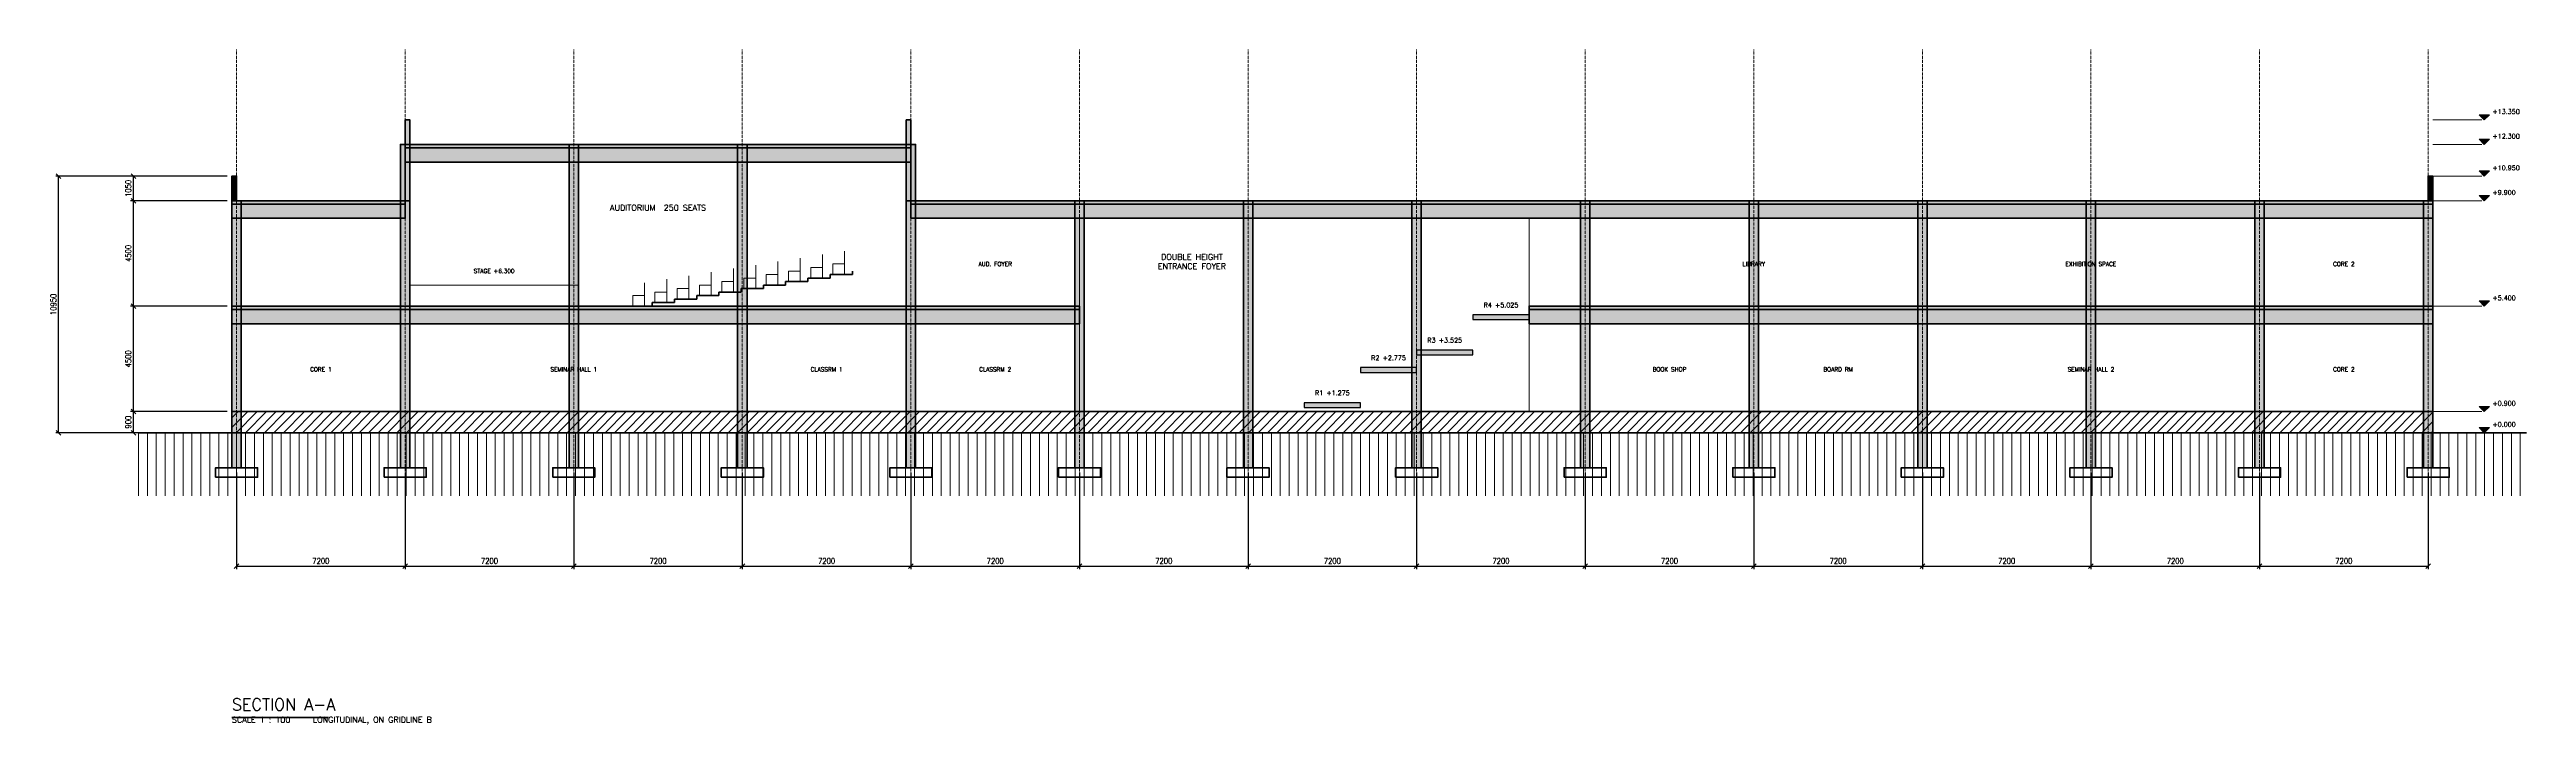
# Model space of a CAD drawing. Header units: millimetres. Extents: x -33945 to 191000, y -348875 to 205218.
# Drawn here: x -7989 to 97800, y -187451 to -158650 of the extents above; entities that cross this region are included whole.
import ezdxf
from ezdxf.enums import TextEntityAlignment as Align

# ---------------------------------------------------------------- set-up
doc = ezdxf.new("R2010")
doc.units = ezdxf.units.MM
doc.header["$LTSCALE"] = 50
doc.linetypes.add('DASHDOT', pattern=[3.556, 2.54, -0.508, 0, -0.508])
doc.linetypes.add('DASHED', pattern=[1.524, 1.27, -0.254])
for name, color, linetype, lineweight in [('A-ANNO-DIMS', 2, 'Continuous', 13), ('A-ANNO-SYMB', 6, 'Continuous', 18), ('A-ANNO-TEXT', 7, 'Continuous', 18), ('A-ANNO-TITL', 7, 'Continuous', 35), ('A-FLOR-LEVL', 6, 'Continuous', 18), ('A-FLOR-OTLN', 9, 'DASHED', 18), ('A-FLOR-RAMP', 3, 'Continuous', 25), ('A-GRID', 8, 'DASHDOT', 13), ('A-SECT-BYND', 8, 'Continuous', 13), ('A-SECT-CUT', 7, 'Continuous', 70), ('A-SECT-GRND', 8, 'Continuous', 50), ('A-SECT-PATT', 254, 'Continuous', 9), ('S-COLS', 1, 'Continuous', 50), ('S-COLS-PATT', 254, 'Continuous', 9)]:
    doc.layers.add(name, color=color, linetype=linetype, lineweight=lineweight)
doc.styles.add('AMA-NOTE', font='romans.shx', dxfattribs={"width": 0.85})
doc.styles.add('AMA-TITLE', font='romand.shx', dxfattribs={"width": 0.9})
doc.dimstyles.new('AMA-100', dxfattribs={"dimscale": 100, "dimtxt": 2.5, "dimasz": 2.5, "dimexe": 1.25, "dimexo": 2, "dimgap": 1, "dimtad": 1, "dimdec": 0, "dimtxsty": 'AMA-NOTE', "dimtsz": 1, "dimcen": 2.5, "dimclrd": 8, "dimclre": 8, "dimclrt": 7, "dimazin": 3, "dimtfac": 1, "dimtmove": 0, "dimatfit": 3})

msp = doc.modelspace()

# ---------------------------------------------------------------- hatches: boundary and pattern name
at = {"layer": 'A-ANNO-SYMB'}
for points in [[(96000, -161650), (95780, -161430), (96220, -161430)], [(96000, -162700), (95780, -162480), (96220, -162480)], [(96000, -164050), (95780, -163830), (96220, -163830)], [(96000, -165100), (95780, -164880), (96220, -164880)], [(96000, -169600), (95780, -169380), (96220, -169380)], [(96000, -174100), (95780, -173880), (96220, -173880)], [(96000, -175000), (95780, -174780), (96220, -174780)]]:
    msp.add_hatch(color=7, dxfattribs=at).paths.add_polyline_path(points)
at = {"layer": 'A-SECT-PATT'}
for points in [[(7200, -165100), (7400, -165100), (7400, -161650), (7200, -161650)], [(28800, -165100), (28600, -165100), (28600, -161650), (28800, -161650)], [(7200, -162850), (28800, -162850), (28800, -162700), (7200, -162700)], [(7200, -163450), (28800, -163450), (28800, -162850), (7200, -162850)], [(-200, -165100), (0, -165100), (0, -164050), (-200, -164050)], [(93800, -165100), (93600, -165100), (93600, -164050), (93800, -164050)], [(-200, -165250), (7200, -165250), (7200, -165100), (-200, -165100)], [(-200, -165850), (7200, -165850), (7200, -165250), (-200, -165250)], [(28800, -165250), (93800, -165250), (93800, -165100), (28800, -165100)], [(28800, -165850), (93800, -165850), (93800, -165250), (28800, -165250)], [(-200, -169750), (36000, -169750), (36000, -169600), (-200, -169600)], [(-200, -170350), (36000, -170350), (36000, -169750), (-200, -169750)], [(52800, -170175), (55200, -170175), (55200, -169975), (52800, -169975)], [(55200, -169750), (93800, -169750), (93800, -169600), (55200, -169600)], [(55200, -170350), (93800, -170350), (93800, -169750), (55200, -169750)], [(48000, -172425), (50400, -172425), (50400, -172225), (48000, -172225)], [(50400, -171675), (52800, -171675), (52800, -171475), (50400, -171475)], [(45600, -173925), (48000, -173925), (48000, -173725), (45600, -173725)]]:
    msp.add_hatch(color=7, dxfattribs=at).paths.add_polyline_path(points)
h = msp.add_hatch(dxfattribs=at)
h.set_pattern_fill('ANSI31', scale=90)
h.paths.add_polyline_path([(-200, -175000), (93800, -175000), (93800, -174100), (-200, -174100)])
h = msp.add_hatch(dxfattribs=at)
h.set_pattern_fill('ANSI31', scale=120, angle=45)
h.paths.add_polyline_path([(-4200, -175000), (97800, -175000), (97800, -177700), (-4200, -177700)])
at = {"layer": 'S-COLS-PATT'}
for points in [[(7000, -176500), (7400, -176500), (7400, -162700), (7000, -162700)], [(14200, -176500), (14600, -176500), (14600, -162700), (14200, -162700)], [(21400, -176500), (21800, -176500), (21800, -162700), (21400, -162700)], [(28600, -176500), (29000, -176500), (29000, -162700), (28600, -162700)], [(-200, -176500), (200, -176500), (200, -165100), (-200, -165100)], [(35800, -176500), (36200, -176500), (36200, -165100), (35800, -165100)], [(43000, -176500), (43400, -176500), (43400, -165100), (43000, -165100)], [(50200, -176500), (50600, -176500), (50600, -165100), (50200, -165100)], [(57400, -176500), (57800, -176500), (57800, -165100), (57400, -165100)], [(64600, -176500), (65000, -176500), (65000, -165100), (64600, -165100)], [(71800, -176500), (72200, -176500), (72200, -165100), (71800, -165100)], [(79000, -176500), (79400, -176500), (79400, -165100), (79000, -165100)], [(86200, -176500), (86600, -176500), (86600, -165100), (86200, -165100)], [(93400, -176500), (93800, -176500), (93800, -165100), (93400, -165100)]]:
    msp.add_hatch(color=7, dxfattribs=at).paths.add_polyline_path(points)

# ---------------------------------------------------------------- linework, layer by layer
at = {"layer": 'A-ANNO-SYMB'}
for points in [[(96000, -161650), (95780, -161430), (96220, -161430)], [(96000, -162700), (95780, -162480), (96220, -162480)], [(96000, -164050), (95780, -163830), (96220, -163830)], [(96000, -165100), (95780, -164880), (96220, -164880)], [(96000, -169600), (95780, -169380), (96220, -169380)], [(96000, -174100), (95780, -173880), (96220, -173880)], [(96000, -175000), (95780, -174780), (96220, -174780)]]:
    msp.add_lwpolyline(points, close=True, dxfattribs=at)
at = {"layer": 'A-ANNO-TITL'}
msp.add_line((-200, -187150), (3925, -187150), dxfattribs=at)
at = {"layer": 'A-FLOR-LEVL'}
for p, q in [((93800, -161650), (95900, -161650)), ((93800, -162700), (95900, -162700)), ((93800, -164050), (95900, -164050)), ((93800, -165100), (95900, -165100)), ((93800, -169600), (95900, -169600)), ((93800, -174100), (95900, -174100)), ((93800, -175000), (95900, -175000))]:
    msp.add_line(p, q, dxfattribs=at)
at = {"layer": 'A-FLOR-OTLN'}
for p, q in [((36000, -174100), (36000, -165850)), ((55200, -174100), (55200, -165850))]:
    msp.add_line(p, q, dxfattribs=at)
at = {"layer": 'A-FLOR-RAMP'}
for points in [[(52800, -170175), (55200, -170175), (55200, -169975), (52800, -169975)], [(48000, -172425), (50400, -172425), (50400, -172225), (48000, -172225)], [(50400, -171675), (52800, -171675), (52800, -171475), (50400, -171475)], [(45600, -173925), (48000, -173925), (48000, -173725), (45600, -173725)]]:
    msp.add_lwpolyline(points, close=True, dxfattribs=at)
at = {"layer": 'A-GRID'}
for p, q in [((0, -179500), (0, -158650)), ((7200, -179500), (7200, -158650)), ((14400, -179500), (14400, -158650)), ((21600, -179500), (21600, -158650)), ((28800, -179500), (28800, -158650)), ((36000, -179500), (36000, -158650)), ((43200, -179500), (43200, -158650)), ((50400, -179500), (50400, -158650)), ((57600, -179500), (57600, -158650)), ((64800, -179500), (64800, -158650)), ((72000, -179500), (72000, -158650)), ((79200, -179500), (79200, -158650)), ((86400, -179500), (86400, -158650)), ((93600, -179500), (93600, -158650))]:
    msp.add_line(p, q, dxfattribs=at)
at = {"layer": 'A-SECT-BYND'}
for p, q in [((20270, -168700), (20270, -168150)), ((21220, -168550), (21220, -168000)), ((22170, -168400), (22170, -167850)), ((23120, -168250), (23120, -167700)), ((24070, -168100), (24070, -167550)), ((25020, -167950), (25020, -167400)), ((25970, -167800), (25970, -167250)), ((17420, -169150), (17420, -168600)), ((18370, -169000), (18370, -168450)), ((19320, -168850), (19320, -168300))]:
    msp.add_line(p, q, dxfattribs=at)
for points in [[(23570, -168550), (24070, -168550), (24070, -168100), (23570, -168100)], [(24520, -168400), (25020, -168400), (25020, -167950), (24520, -167950)], [(25470, -168250), (25970, -168250), (25970, -167800), (25470, -167800)], [(7400, -169600), (14600, -169600), (14600, -168700), (7400, -168700)], [(16920, -169600), (17420, -169600), (17420, -169150), (16920, -169150)], [(17870, -169450), (18370, -169450), (18370, -169000), (17870, -169000)], [(18820, -169300), (19320, -169300), (19320, -168850), (18820, -168850)], [(19770, -169150), (20270, -169150), (20270, -168700), (19770, -168700)], [(20720, -169000), (21220, -169000), (21220, -168550), (20720, -168550)], [(21670, -168850), (22170, -168850), (22170, -168400), (21670, -168400)], [(22620, -168700), (23120, -168700), (23120, -168250), (22620, -168250)]]:
    msp.add_lwpolyline(points, close=True, dxfattribs=at)
at = {"layer": 'A-SECT-CUT'}
for p, q in [((26300, -168250), (26300, -168100)), ((19650, -169300), (19650, -169150)), ((19650, -169150), (20600, -169150)), ((20600, -169150), (20600, -169000)), ((20600, -169000), (21550, -169000)), ((21550, -169000), (21550, -168850)), ((21550, -168850), (22500, -168850)), ((22500, -168850), (22500, -168700)), ((22500, -168700), (23450, -168700)), ((23450, -168700), (23450, -168550)), ((23450, -168550), (24400, -168550)), ((24400, -168550), (24400, -168400)), ((24400, -168400), (25350, -168400)), ((25350, -168400), (25350, -168250)), ((25350, -168250), (26300, -168250)), ((7200, -169600), (16800, -169600)), ((16800, -169600), (17750, -169600)), ((17750, -169600), (17750, -169450)), ((17750, -169450), (18700, -169450)), ((18700, -169450), (18700, -169300)), ((18700, -169300), (19650, -169300))]:
    msp.add_line(p, q, dxfattribs=at)
for points in [[(7200, -165100), (7400, -165100), (7400, -161650), (7200, -161650)], [(28800, -165100), (28600, -165100), (28600, -161650), (28800, -161650)], [(7200, -162850), (28800, -162850), (28800, -162700), (7200, -162700)], [(7200, -163450), (28800, -163450), (28800, -162850), (7200, -162850)], [(-200, -165100), (0, -165100), (0, -164050), (-200, -164050)], [(93800, -165100), (93600, -165100), (93600, -164050), (93800, -164050)], [(-200, -165250), (7200, -165250), (7200, -165100), (-200, -165100)], [(-200, -165850), (7200, -165850), (7200, -165250), (-200, -165250)], [(28800, -165250), (93800, -165250), (93800, -165100), (28800, -165100)], [(28800, -165850), (93800, -165850), (93800, -165250), (28800, -165250)], [(-200, -169750), (36000, -169750), (36000, -169600), (-200, -169600)], [(-200, -170350), (36000, -170350), (36000, -169750), (-200, -169750)], [(55200, -169750), (93800, -169750), (93800, -169600), (55200, -169600)], [(55200, -170350), (93800, -170350), (93800, -169750), (55200, -169750)], [(-200, -175000), (93800, -175000), (93800, -174100), (-200, -174100)], [(-900, -176900), (900, -176900), (900, -176500), (-900, -176500)], [(6300, -176900), (8100, -176900), (8100, -176500), (6300, -176500)], [(13500, -176900), (15300, -176900), (15300, -176500), (13500, -176500)], [(20700, -176900), (22500, -176900), (22500, -176500), (20700, -176500)], [(27900, -176900), (29700, -176900), (29700, -176500), (27900, -176500)], [(35100, -176900), (36900, -176900), (36900, -176500), (35100, -176500)], [(42300, -176900), (44100, -176900), (44100, -176500), (42300, -176500)], [(49500, -176900), (51300, -176900), (51300, -176500), (49500, -176500)], [(56700, -176900), (58500, -176900), (58500, -176500), (56700, -176500)], [(63900, -176900), (65700, -176900), (65700, -176500), (63900, -176500)], [(71100, -176900), (72900, -176900), (72900, -176500), (71100, -176500)], [(78300, -176900), (80100, -176900), (80100, -176500), (78300, -176500)], [(85500, -176900), (87300, -176900), (87300, -176500), (85500, -176500)], [(92700, -176900), (94500, -176900), (94500, -176500), (92700, -176500)]]:
    msp.add_lwpolyline(points, close=True, dxfattribs=at)
at = {"layer": 'A-SECT-GRND'}
msp.add_line((-4200, -175000), (97800, -175000), dxfattribs=at)
at = {"layer": 'S-COLS'}
for points in [[(7000, -176500), (7400, -176500), (7400, -162700), (7000, -162700)], [(14200, -176500), (14600, -176500), (14600, -162700), (14200, -162700)], [(21400, -176500), (21800, -176500), (21800, -162700), (21400, -162700)], [(28600, -176500), (29000, -176500), (29000, -162700), (28600, -162700)], [(-200, -176500), (200, -176500), (200, -165100), (-200, -165100)], [(35800, -176500), (36200, -176500), (36200, -165100), (35800, -165100)], [(43000, -176500), (43400, -176500), (43400, -165100), (43000, -165100)], [(50200, -176500), (50600, -176500), (50600, -165100), (50200, -165100)], [(57400, -176500), (57800, -176500), (57800, -165100), (57400, -165100)], [(64600, -176500), (65000, -176500), (65000, -165100), (64600, -165100)], [(71800, -176500), (72200, -176500), (72200, -165100), (71800, -165100)], [(79000, -176500), (79400, -176500), (79400, -165100), (79000, -165100)], [(86200, -176500), (86600, -176500), (86600, -165100), (86200, -165100)], [(93400, -176500), (93800, -176500), (93800, -165100), (93400, -165100)]]:
    msp.add_lwpolyline(points, close=True, dxfattribs=at)

# ---------------------------------------------------------------- texts
at = {"layer": 'A-ANNO-SYMB', "style": 'AMA-NOTE'}
for s, p in [('+13.350', (96350, -161298)), ('+12.300', (96350, -162348)), ('+10.950', (96350, -163698)), ('+9.900', (96350, -164748)), ('+5.400', (96350, -169248)), ('+0.900', (96350, -173748)), ('+0.000', (96350, -174648))]:
    msp.add_text(s, height=200, dxfattribs=at).set_placement(p, align=Align.MIDDLE_LEFT)
for s, p in [('R4 +5.025', (54000, -169555)), ('R3 +3.525', (51600, -171055)), ('R2 +2.775', (49200, -171805)), ('R1 +1.275', (46800, -173305))]:
    msp.add_text(s, height=200, dxfattribs=at).set_placement(p, align=Align.MIDDLE_CENTER)
at = {"layer": 'A-ANNO-TEXT', "style": 'AMA-NOTE'}
for s, height, p in [('AUDITORIUM  250 SEATS', 250, (18000, -165400)), ('STAGE +6.300', 180, (11000, -168100)), ('AUD. FOYER', 180, (32400, -167800)), ('ENTRANCE FOYER', 250, (40800, -167900)), ('DOUBLE HEIGHT', 250, (40800, -167500)), ('LIBRARY', 180, (64800, -167800)), ('EXHIBITION SPACE', 180, (79200, -167800)), ('CORE 2', 180, (90000, -167800)), ('CORE 1', 180, (3600, -172300)), ('SEMINAR HALL 1', 180, (14400, -172300)), ('CLASSRM 1', 180, (25200, -172300)), ('CLASSRM 2', 180, (32400, -172300)), ('BOOK SHOP', 180, (61200, -172300)), ('BOARD RM', 180, (68400, -172300)), ('SEMINAR HALL 2', 180, (79200, -172300)), ('CORE 2', 180, (90000, -172300))]:
    msp.add_text(s, height=height, dxfattribs=at).set_placement(p, align=Align.MIDDLE_CENTER)
at = {"layer": 'A-ANNO-TITL'}
for s, height, style, p in [('SCALE 1 : 100    LONGITUDINAL, ON GRIDLINE B', 250, 'AMA-NOTE', (-200, -187450)), ('SECTION A-A', 500, 'AMA-TITLE', (-200, -187000))]:
    msp.add_text(s, height=height, dxfattribs=dict(at, style=style)).set_placement(p, align=Align.BOTTOM_LEFT)

# ---------------------------------------------------------------- dimensions: what is measured, and where the dimension line sits
at = {"layer": 'A-ANNO-DIMS'}
for base, p1, p2 in [((-7600, -175000), (-200, -175000), (-200, -164050)), ((-4400, -165100), (-200, -165100), (-200, -164050)), ((-4400, -169600), (-200, -169600), (-200, -165100)), ((-4400, -174100), (-200, -174100), (-200, -169600)), ((-4400, -175000), (-200, -175000), (-200, -174100))]:
    msp.add_linear_dim(base=base, p1=p1, p2=p2, angle=90, dimstyle='AMA-100', dxfattribs=at).render()
for base, p1, p2 in [((0, -180700), (0, -176500), (7200, -176500)), ((7200, -180700), (7200, -176500), (14400, -176500)), ((14400, -180700), (14400, -176500), (21600, -176500)), ((21600, -180700), (21600, -176500), (28800, -176500)), ((28800, -180700), (28800, -176500), (36000, -176500)), ((36000, -180700), (36000, -176500), (43200, -176500)), ((43200, -180700), (43200, -176500), (50400, -176500)), ((50400, -180700), (50400, -176500), (57600, -176500)), ((57600, -180700), (57600, -176500), (64800, -176500)), ((64800, -180700), (64800, -176500), (72000, -176500)), ((72000, -180700), (72000, -176500), (79200, -176500)), ((79200, -180700), (79200, -176500), (86400, -176500)), ((86400, -180700), (86400, -176500), (93600, -176500))]:
    msp.add_linear_dim(base=base, p1=p1, p2=p2, dimstyle='AMA-100', dxfattribs=at).render()

doc.saveas('drawing.dxf')
